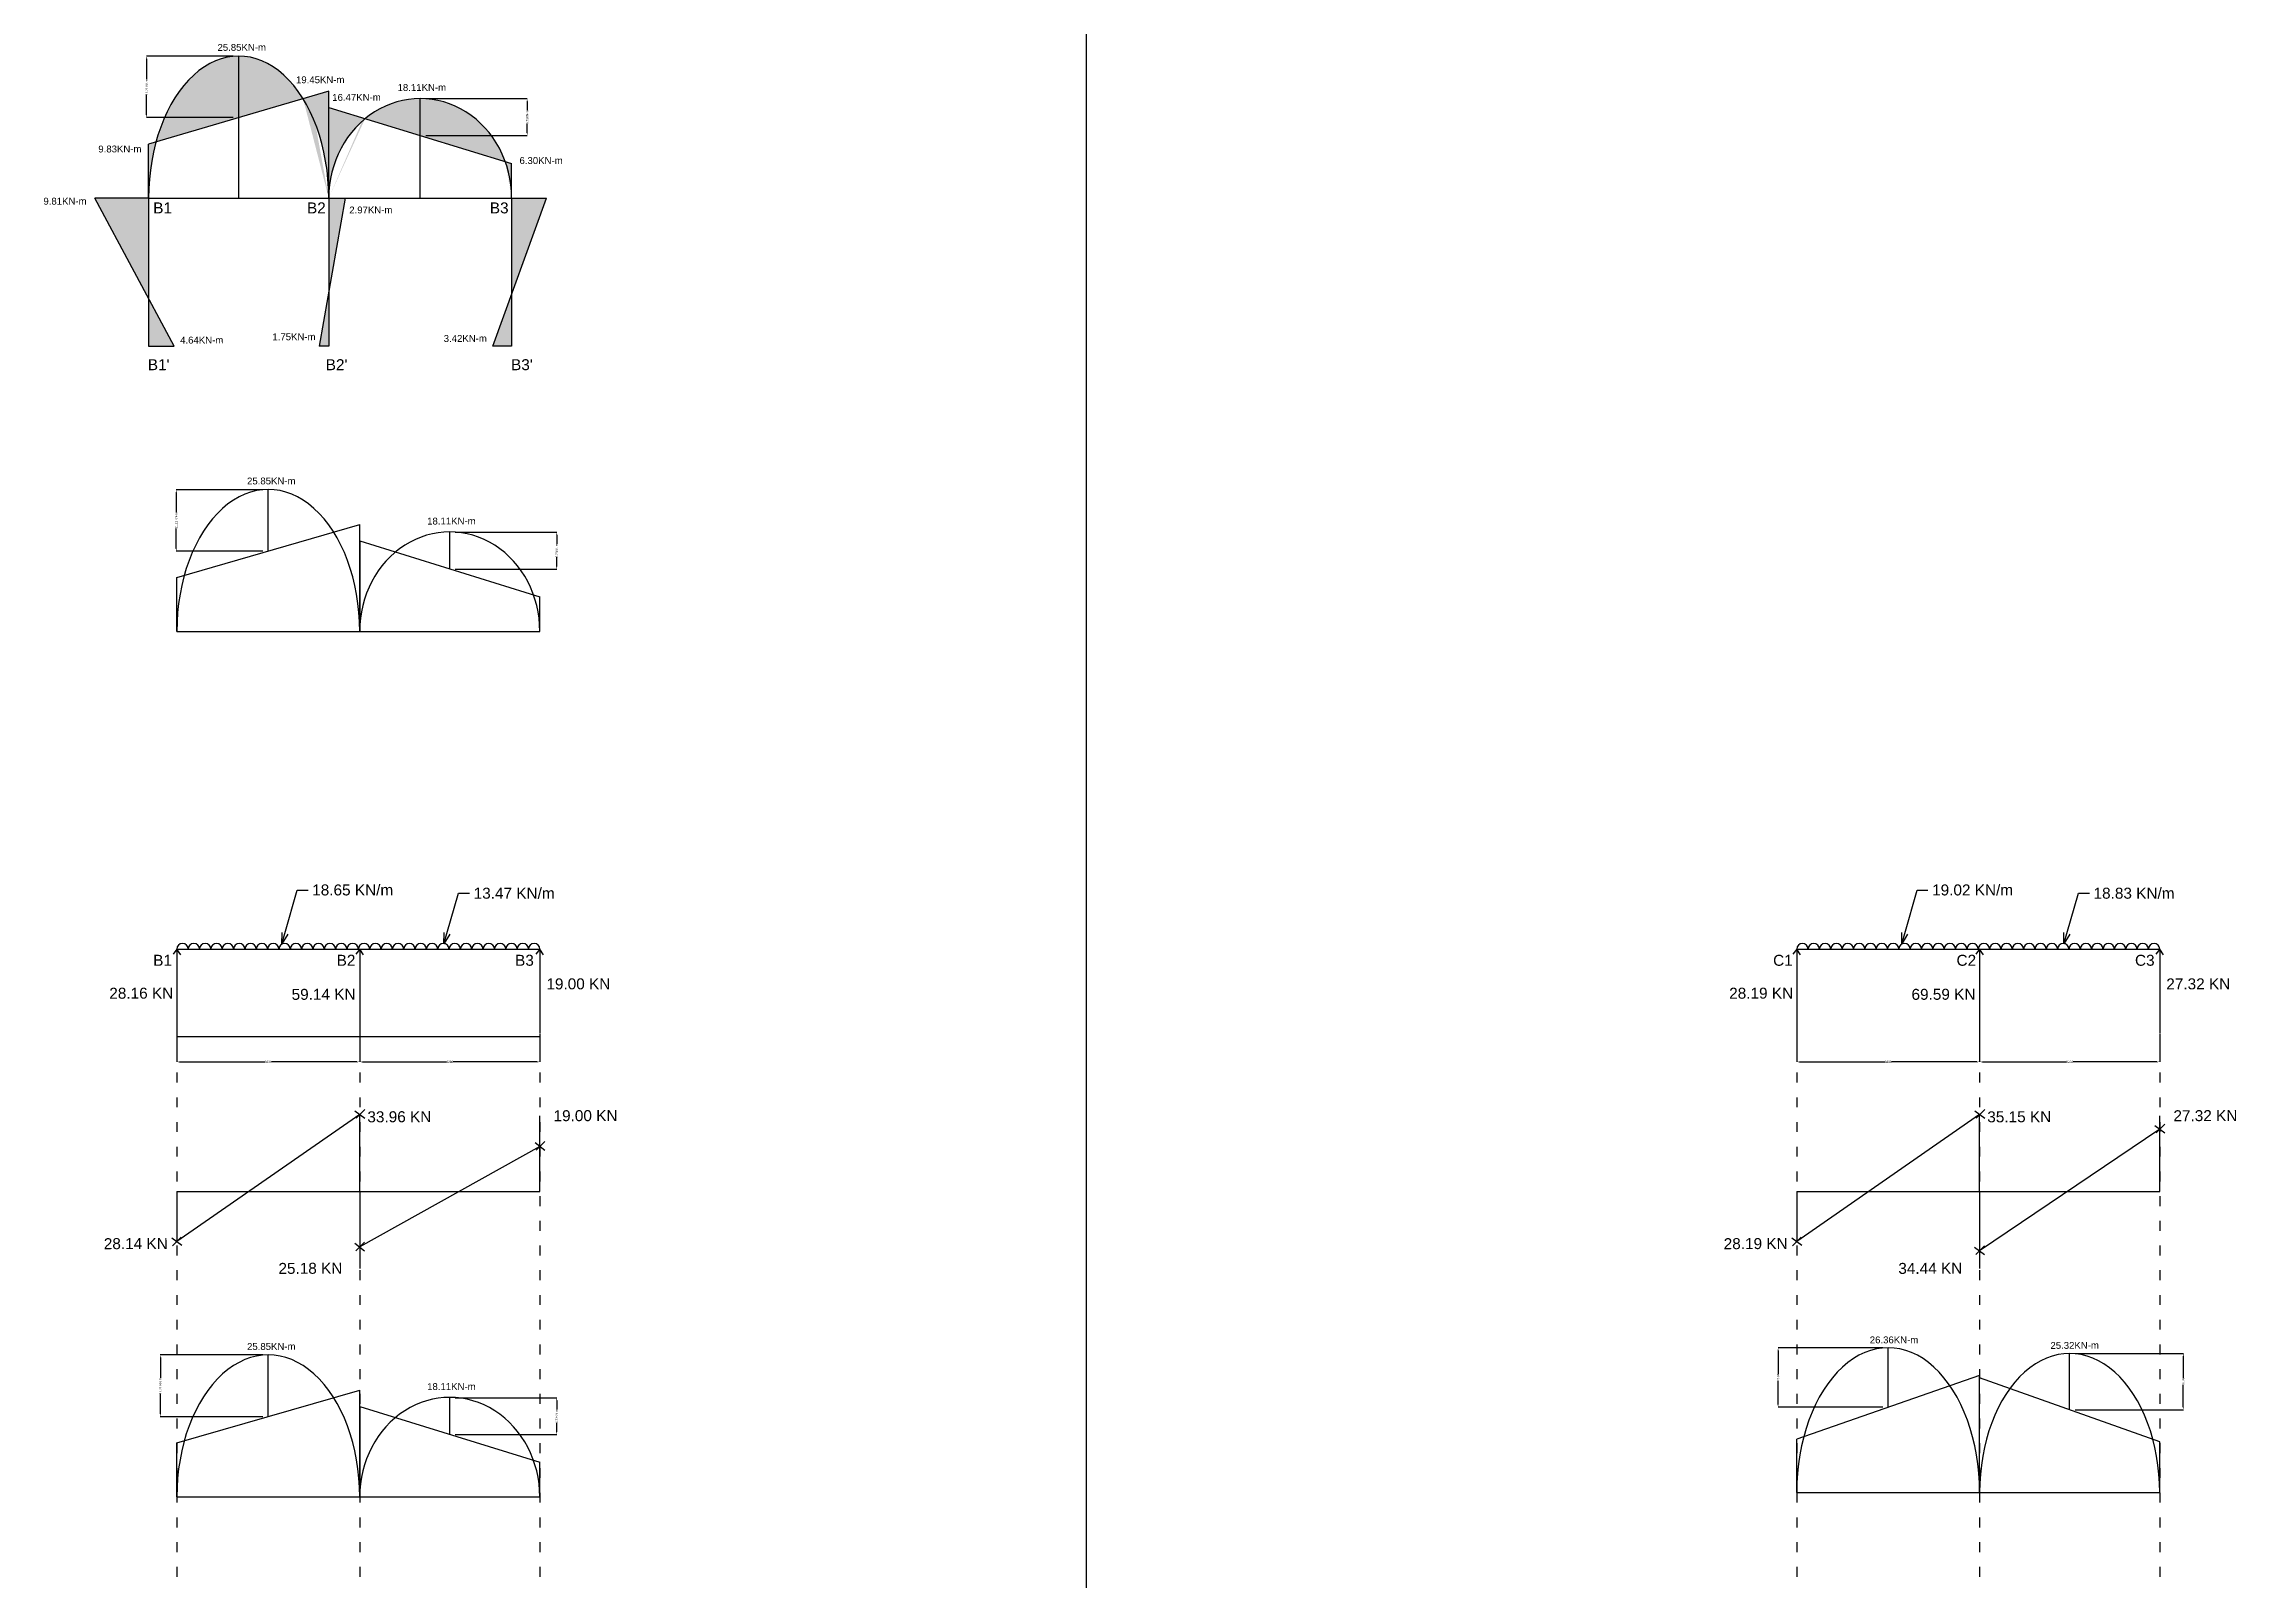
# Model space of a CAD drawing. Header units: millimetres. Extents: x 0 to 1679650, y -107560 to 692040.
# Drawn here: x 163758 to 203682, y 258850 to 286788 of the extents above; entities that cross this region are included whole.
import ezdxf
from ezdxf import colors
from ezdxf.entities.mleader import LeaderData, LeaderLine
from ezdxf.math import Vec2, Vec3

# ---------------------------------------------------------------- set-up
doc = ezdxf.new("R2010")
doc.units = ezdxf.units.MM
doc.linetypes.add('ACAD_ISO03W100', pattern=[30, 12, -18])
doc.styles.get("Standard").update_dxf_attribs({"font": 'arial.ttf'})
doc.dimstyles.new('ISO-25', dxfattribs={"dimtxt": 40, "dimasz": 50, "dimexe": 1.25, "dimexo": 100, "dimtad": 0, "dimdec": 0, "dimtxsty": 'Standard', "dimcen": 2.5, "dimadec": 0, "dimazin": 0, "dimtfac": 1, "dimtdec": 0, "dimtmove": 0, "dimatfit": 3, "dimfxl": 1, "dimarcsym": 0})

msp = doc.modelspace()

# ---------------------------------------------------------------- texts
for s, height, p in [('25.85KN-m', 125, (166920, 286660)), ('19.45KN-m', 125, (168350, 286070)), ('16.47KN-m', 125, (169010, 285750)), ('18.11KN-m', 125, (170200, 285930)), ('9.83KN-m', 125, (164750, 284810)), ('6.30KN-m', 125, (172420, 284600)), ('9.81KN-m', 125, (163750, 283860)), ('B1', 200, (165750, 283700)), ('B2', 200, (168550, 283700)), ('B3', 200, (171880, 283700)), ('2.97KN-m', 125, (169320, 283700)), ('1.75KN-m', 125, (167920, 281390)), ('3.42KN-m', 125, (171040, 281360)), ('4.64KN-m', 125, (166240, 281330)), ("B1'", 200, (165651.7, 280845)), ("B2'", 200, (168891.7, 280845)), ("B3'", 200, (172266.7, 280845)), ('25.85KN-m', 125, (167458.3, 278765)), ('18.11KN-m', 125, (170738.3, 278035)), ('B1', 200, (165750, 270000)), ('B2', 200, (169090, 270000)), ('B3', 200, (172340, 270000)), ('C1', 200, (195250, 270000)), ('C2', 200, (198590, 270000)), ('C3', 200, (201840, 270000)), ('28.16 KN', 200, (164950, 269400)), ('59.14 KN', 200, (168270, 269380)), ('19.00 KN', 200, (172910, 269570)), ('28.19 KN', 200, (194450, 269400)), ('69.59 KN', 200, (197770, 269380)), ('27.32 KN', 200, (202410, 269570)), ('33.96 KN', 200, (169650, 267150)), ('19.00 KN', 200, (173040, 267170)), ('35.15 KN', 200, (199150, 267150)), ('27.32 KN', 200, (202540, 267170)), ('28.14 KN', 200, (164850, 264840)), ('28.19 KN', 200, (194350, 264840)), ('25.18 KN', 200, (168030, 264390)), ('34.44 KN', 200, (197530, 264390)), ('25.85KN-m', 125, (167458.3, 263005)), ('26.36KN-m', 125, (197010, 263125)), ('25.32KN-m', 125, (200300, 263025)), ('18.11KN-m', 125, (170738.3, 262275))]:
    msp.add_text(s, height=height, rotation=0.17556).set_placement(p)

# ---------------------------------------------------------------- blocks, each defined once
blk = doc.blocks.new('_Open30')
at = {"color": 0, "linetype": 'ByBlock', "lineweight": -2}
for p, q in [((-1, 0.27), (0, 0)), ((0, 0), (-1, -0.27)), ((0, 0), (-1, 0))]:
    blk.add_line(p, q, dxfattribs=at)
blk = doc.blocks.new('*D154')
at = {"color": 0, "lineweight": -2, "transparency": 16777216}
for p, q in [((166180, 268855), (166180, 268249)), ((169510, 268855), (169510, 268249)), ((166230, 268250), (167785, 268250)), ((169460, 268250), (167905, 268250))]:
    blk.add_line(p, q, dxfattribs=at)
at = {"color": 0, "transparency": 16777216}
for points in [[(166230, 268258), (166230, 268242), (166180, 268250)], [(169460, 268258), (169460, 268242), (169510, 268250)]]:
    blk.add_solid(points, dxfattribs=at)
at = {"layer": 'Defpoints', "color": 0, "transparency": 16777216}
for p in [(166180, 268955), (169510, 268955), (169510, 268250)]:
    blk.add_point(p, dxfattribs=at)
at = {"color": 0, "transparency": 16777216, "insert": (167845, 268250), "char_height": 40, "attachment_point": 5}
blk.add_mtext('3330', dxfattribs=at)
blk = doc.blocks.new('*D155')
at = {"color": 0, "lineweight": -2, "transparency": 16777216}
for p, q in [((169510, 268855), (169510, 268249)), ((172790, 268760), (172790, 268249)), ((169560, 268250), (171090, 268250)), ((172740, 268250), (171210, 268250))]:
    blk.add_line(p, q, dxfattribs=at)
at = {"color": 0, "transparency": 16777216}
for points in [[(169560, 268258), (169560, 268242), (169510, 268250)], [(172740, 268258), (172740, 268242), (172790, 268250)]]:
    blk.add_solid(points, dxfattribs=at)
at = {"layer": 'Defpoints', "color": 0, "transparency": 16777216}
for p in [(169510, 268955), (172790, 268860), (172790, 268250)]:
    blk.add_point(p, dxfattribs=at)
at = {"color": 0, "transparency": 16777216, "insert": (171150, 268250), "char_height": 40, "attachment_point": 5}
blk.add_mtext('3280', dxfattribs=at)
blk = doc.blocks.new('*D158')
at = {"color": 0, "lineweight": -2, "transparency": 16777216}
for p, q in [((170712, 285791), (172561, 285791)), ((172560, 285741), (172560, 285578)), ((170712, 285119), (172561, 285119)), ((172560, 285169), (172560, 285331))]:
    blk.add_line(p, q, dxfattribs=at)
at = {"color": 0, "transparency": 16777216}
for points in [[(172552, 285741), (172568, 285741), (172560, 285791)], [(172552, 285169), (172568, 285169), (172560, 285119)]]:
    blk.add_solid(points, dxfattribs=at)
at = {"layer": 'Defpoints', "color": 0, "transparency": 16777216}
for p in [(170612, 285791), (170612, 285119), (172560, 285119)]:
    blk.add_point(p, dxfattribs=at)
at = {"color": 0, "transparency": 16777216, "insert": (172560, 285455), "char_height": 40, "width": 187.62, "attachment_point": 5, "rotation": 90}
blk.add_mtext('6.73KN-m', dxfattribs=at)
blk = doc.blocks.new('*D159')
at = {"color": 0, "lineweight": -2, "transparency": 16777216}
for p, q in [((167207, 286565), (165629, 286565)), ((165630, 286515), (165630, 286149)), ((165630, 285494), (165630, 285860)), ((167207, 285444), (165629, 285444))]:
    blk.add_line(p, q, dxfattribs=at)
at = {"color": 0, "transparency": 16777216}
for points in [[(165622, 286515), (165638, 286515), (165630, 286565)], [(165622, 285494), (165638, 285494), (165630, 285444)]]:
    blk.add_solid(points, dxfattribs=at)
at = {"layer": 'Defpoints', "color": 0, "transparency": 16777216}
for p in [(167307, 286565), (165630, 285444), (167307, 285444)]:
    blk.add_point(p, dxfattribs=at)
at = {"color": 0, "transparency": 16777216, "insert": (165630, 286004), "char_height": 40, "attachment_point": 5, "rotation": 90}
blk.add_mtext('11.21 KN-m', dxfattribs=at)
blk = doc.blocks.new('*D160')
at = {"color": 0, "lineweight": -2, "transparency": 16777216}
for p, q in [((171250, 277896), (173100, 277896)), ((173098, 277846), (173098, 277683)), ((171250, 277224), (173100, 277224)), ((173098, 277274), (173098, 277436))]:
    blk.add_line(p, q, dxfattribs=at)
at = {"color": 0, "transparency": 16777216}
for points in [[(173090, 277846), (173107, 277846), (173098, 277896)], [(173090, 277274), (173107, 277274), (173098, 277224)]]:
    blk.add_solid(points, dxfattribs=at)
at = {"layer": 'Defpoints', "color": 0, "transparency": 16777216}
for p in [(171150, 277896), (171150, 277224), (173098, 277224)]:
    blk.add_point(p, dxfattribs=at)
at = {"color": 0, "transparency": 16777216, "insert": (173098, 277560), "char_height": 40, "width": 187.62, "attachment_point": 5, "rotation": 90}
blk.add_mtext('6.73KN-m', dxfattribs=at)
blk = doc.blocks.new('*D161')
at = {"color": 0, "lineweight": -2, "transparency": 16777216}
for p, q in [((167745, 278670), (166167, 278670)), ((166168, 278620), (166168, 278254)), ((166168, 277599), (166168, 277965)), ((167745, 277549), (166167, 277549))]:
    blk.add_line(p, q, dxfattribs=at)
at = {"color": 0, "transparency": 16777216}
for points in [[(166160, 278620), (166177, 278620), (166168, 278670)], [(166160, 277599), (166177, 277599), (166168, 277549)]]:
    blk.add_solid(points, dxfattribs=at)
at = {"layer": 'Defpoints', "color": 0, "transparency": 16777216}
for p in [(167845, 278670), (166168, 277549), (167845, 277549)]:
    blk.add_point(p, dxfattribs=at)
at = {"color": 0, "transparency": 16777216, "insert": (166168, 278110), "char_height": 40, "attachment_point": 5, "rotation": 90}
blk.add_mtext('11.21 KN-m', dxfattribs=at)
blk = doc.blocks.new('*D162')
at = {"color": 0, "lineweight": -2, "transparency": 16777216}
for p, q in [((171250, 262136), (173100, 262136)), ((173098, 262086), (173098, 261923)), ((173098, 261514), (173098, 261676)), ((171250, 261464), (173100, 261464))]:
    blk.add_line(p, q, dxfattribs=at)
at = {"color": 0, "transparency": 16777216}
for points in [[(173090, 262086), (173107, 262086), (173098, 262136)], [(173090, 261514), (173107, 261514), (173098, 261464)]]:
    blk.add_solid(points, dxfattribs=at)
at = {"layer": 'Defpoints', "color": 0, "transparency": 16777216}
for p in [(171150, 262136), (171150, 261464), (173098, 261464)]:
    blk.add_point(p, dxfattribs=at)
at = {"color": 0, "transparency": 16777216, "insert": (173098, 261800), "char_height": 40, "width": 187.62, "attachment_point": 5, "rotation": 90}
blk.add_mtext('6.73KN-m', dxfattribs=at)
blk = doc.blocks.new('*D163')
at = {"color": 0, "lineweight": -2, "transparency": 16777216}
for p, q in [((167745, 262915), (165879, 262915)), ((165880, 262865), (165880, 262497)), ((165880, 261839), (165880, 262208)), ((167745, 261789), (165879, 261789))]:
    blk.add_line(p, q, dxfattribs=at)
at = {"color": 0, "transparency": 16777216}
for points in [[(165872, 262865), (165888, 262865), (165880, 262915)], [(165872, 261839), (165888, 261839), (165880, 261789)]]:
    blk.add_solid(points, dxfattribs=at)
at = {"layer": 'Defpoints', "color": 0, "transparency": 16777216}
for p in [(167845, 262915), (165880, 261789), (167845, 261789)]:
    blk.add_point(p, dxfattribs=at)
at = {"color": 0, "transparency": 16777216, "insert": (165880, 262352), "char_height": 40, "attachment_point": 5, "rotation": 90}
blk.add_mtext('11.21 KN-m', dxfattribs=at)
blk = doc.blocks.new('*D156')
at = {"color": 0, "lineweight": -2, "transparency": 16777216}
for p, q in [((195680, 268855), (195680, 268249)), ((199010, 268855), (199010, 268249)), ((195730, 268250), (197285, 268250)), ((198960, 268250), (197405, 268250))]:
    blk.add_line(p, q, dxfattribs=at)
at = {"color": 0, "transparency": 16777216}
for points in [[(195730, 268258), (195730, 268242), (195680, 268250)], [(198960, 268258), (198960, 268242), (199010, 268250)]]:
    blk.add_solid(points, dxfattribs=at)
at = {"layer": 'Defpoints', "color": 0, "transparency": 16777216}
for p in [(195680, 268955), (199010, 268955), (199010, 268250)]:
    blk.add_point(p, dxfattribs=at)
at = {"color": 0, "transparency": 16777216, "insert": (197345, 268250), "char_height": 40, "attachment_point": 5}
blk.add_mtext('3330', dxfattribs=at)
blk = doc.blocks.new('*D157')
at = {"color": 0, "lineweight": -2, "transparency": 16777216}
for p, q in [((199010, 268855), (199010, 268249)), ((202290, 268760), (202290, 268249)), ((199060, 268250), (200590, 268250)), ((202240, 268250), (200710, 268250))]:
    blk.add_line(p, q, dxfattribs=at)
at = {"color": 0, "transparency": 16777216}
for points in [[(199060, 268258), (199060, 268242), (199010, 268250)], [(202240, 268258), (202240, 268242), (202290, 268250)]]:
    blk.add_solid(points, dxfattribs=at)
at = {"layer": 'Defpoints', "color": 0, "transparency": 16777216}
for p in [(199010, 268955), (202290, 268860), (202290, 268250)]:
    blk.add_point(p, dxfattribs=at)
at = {"color": 0, "transparency": 16777216, "insert": (200650, 268250), "char_height": 40, "attachment_point": 5}
blk.add_mtext('3280', dxfattribs=at)
blk = doc.blocks.new('*D164')
at = {"color": 0, "lineweight": -2, "transparency": 16777216}
for p, q in [((200750, 262942), (202721, 262942)), ((202720, 262892), (202720, 262495)), ((202720, 261966), (202720, 262363)), ((200750, 261916), (202721, 261916))]:
    blk.add_line(p, q, dxfattribs=at)
at = {"color": 0, "transparency": 16777216}
for points in [[(202712, 262892), (202728, 262892), (202720, 262942)], [(202712, 261966), (202728, 261966), (202720, 261916)]]:
    blk.add_solid(points, dxfattribs=at)
at = {"layer": 'Defpoints', "color": 0, "transparency": 16777216}
for p in [(200650, 262942), (200650, 261916), (202720, 261916)]:
    blk.add_point(p, dxfattribs=at)
at = {"color": 0, "transparency": 16777216, "insert": (202720, 262429), "char_height": 40, "attachment_point": 5, "rotation": 90}
blk.add_mtext('10.26', dxfattribs=at)
blk = doc.blocks.new('*D165')
at = {"color": 0, "lineweight": -2, "transparency": 16777216}
for p, q in [((197245, 263046), (195339, 263046)), ((195340, 262996), (195340, 262570)), ((195340, 262012), (195340, 262438)), ((197245, 261962), (195339, 261962))]:
    blk.add_line(p, q, dxfattribs=at)
at = {"color": 0, "transparency": 16777216}
for points in [[(195332, 262996), (195348, 262996), (195340, 263046)], [(195332, 262012), (195348, 262012), (195340, 261962)]]:
    blk.add_solid(points, dxfattribs=at)
at = {"layer": 'Defpoints', "color": 0, "transparency": 16777216}
for p in [(197345, 263046), (195340, 261962), (197345, 261962)]:
    blk.add_point(p, dxfattribs=at)
at = {"color": 0, "transparency": 16777216, "insert": (195340, 262504), "char_height": 40, "attachment_point": 5, "rotation": 90}
blk.add_mtext('10.84', dxfattribs=at)

# ---------------------------------------------------------------- dimensions: what is measured, and where the dimension line sits
for base, p1, p2, text, picture, middle in [((165630, 285444), (167306.7, 286565), (167306.7, 285444), '11.21 KN-m', '*D159', (165630, 286004.5)), ((166168.3, 277549), (167845, 278670), (167845, 277549), '11.21 KN-m', '*D161', (166168.3, 278109.5)), ((195340, 261962), (197345, 263046), (197345, 261962), '10.84', '*D165', (195340, 262504)), ((202720, 261916), (200650, 262942), (200650, 261916), '10.26', '*D164', (202720, 262429))]:
    dim = msp.add_linear_dim(base=base, p1=p1, p2=p2, angle=90, text=text, dimstyle='ISO-25')
    dim.commit()
    dim.dimension.update_dxf_attribs({"geometry": picture, "text_midpoint": middle})
for p1, p2, picture, middle in [((170611.7, 285791), (170611.7, 285118.5), '*D158', (172560, 285454.8)), ((171150, 277896), (171150, 277223.5), '*D160', (173098.3, 277559.8)), ((171150, 262136), (171150, 261463.5), '*D162', (173098.3, 261799.8))]:
    dim = msp.add_aligned_dim(p1=p1, p2=p2, distance=1948.3, text='6.73KN-m', dimstyle='ISO-25')
    dim.commit()
    dim.dimension.update_dxf_attribs({"geometry": picture, "text_midpoint": middle})
for base, p1, p2, picture, middle in [((169510, 268250), (166180, 268955), (169510, 268955), '*D154', (167845, 268250)), ((199010, 268250), (195680, 268955), (199010, 268955), '*D156', (197345, 268250))]:
    dim = msp.add_linear_dim(base=base, p1=p1, p2=p2, dimstyle='ISO-25')
    dim.commit()
    dim.dimension.update_dxf_attribs({"geometry": picture, "text_midpoint": middle})
for base, p1, p2, picture, middle in [((172790, 268250), (169510, 268955), (172790, 268860), '*D155', (171150, 268250)), ((202290, 268250), (199010, 268955), (202290, 268860), '*D157', (200650, 268250))]:
    dim = msp.add_linear_dim(base=base, p1=p1, p2=p2, dimstyle='ISO-25', override={"dimtmove": 1})
    dim.commit()
    dim.dimension.update_dxf_attribs({"geometry": picture, "text_midpoint": middle})
dim = msp.add_linear_dim(base=(165880, 261789), p1=(167845, 262915), p2=(167845, 261789), angle=90, text='11.21 KN-m', dimstyle='ISO-25')
dim.commit()
dim.dimension.update_dxf_attribs({"geometry": '*D163', "text_midpoint": (165880, 262352.5), "dimtype": 160})

# ---------------------------------------------------------------- hatches: boundary and pattern name
at = {"true_color": 0xf27172}
h = msp.add_hatch(color=11, dxfattribs=at)
h.dxf.hatch_style = 1
h.paths.add_polyline_path([(165666.7, 283980), (164685.7, 283980), (165666.7, 282147)])
h.paths.add_polyline_path([(165666.7, 282147), (165666.7, 281280), (166130.7, 281280)])
edge = h.paths.add_edge_path()
edge.add_line((167306.7, 285444), (167306.7, 286565))
edge.add_ellipse((167306.7, 283980), major_axis=(0, -2585), ratio=0.6344294, start_angle=180, end_angle=246.70676)
edge.add_line((165800.3, 285002.2), (167306.7, 285444))
edge = h.paths.add_edge_path()
edge.add_line((165800.3, 285002.2), (165666.7, 284963))
edge.add_line((165666.7, 284963), (165666.7, 283980))
edge.add_ellipse((167306.7, 283980), major_axis=(0, -2585), ratio=0.6344294, start_angle=246.70676, end_angle=270, ccw=False)
h.paths.add_polyline_path([(168316.8, 286016.4), (168137, 286209.2), (167942.5, 286362.8), (167736.9, 286474.5), (167523.7, 286542.3), (167306.7, 286565), (167306.7, 285444), (168478.9, 285787.8)])
edge = h.paths.add_edge_path()
edge.add_line((168946.7, 285925), (168478.9, 285787.8))
edge.add_ellipse((167306.7, 283980), major_axis=(0, -2585), ratio=0.6344294, start_angle=90, end_angle=134.37459, ccw=False)
edge.add_line((168946.7, 283980), (168946.7, 285627))
edge.add_line((168946.7, 285627), (168946.7, 285925))
edge = h.paths.add_edge_path()
edge.add_ellipse((170611.7, 283980), major_axis=(0, -1811), ratio=0.9193816, start_angle=577.06914, end_angle=630, ccw=False)
edge.add_line((169608, 285425), (168946.7, 285627))
edge.add_line((168946.7, 285627), (168946.7, 283980))
h.paths.add_polyline_path([(170611.7, 285791), (170396.8, 285775.9), (170185.6, 285730.7), (169981.4, 285656.3), (169787.9, 285553.8), (169608, 285425), (170611.7, 285118.5)])
h.paths.add_polyline_path([(171548, 285477.5), (171332.8, 285612.3), (171101.5, 285710.9), (170859.3, 285770.9), (170611.7, 285791), (170611.7, 285118.5), (172160.1, 284645.6), (172051.9, 284888.7), (171911.6, 285111.6), (171742.4, 285309.4)])
edge = h.paths.add_edge_path()
edge.add_line((172276.7, 284610), (172160.1, 284645.6))
edge.add_ellipse((170611.7, 283980), major_axis=(0, -1811), ratio=0.9193816, start_angle=450, end_angle=471.56307, ccw=False)
edge.add_line((172276.7, 283980), (172276.7, 284610))
h.paths.add_polyline_path([(172908.7, 283980), (172276.7, 283980), (172276.7, 282228)])
h.paths.add_polyline_path([(172276.7, 282228), (171934.7, 281280), (172276.7, 281280)])
h.paths.add_polyline_path([(169243.7, 283980), (168946.7, 283980), (168946.7, 282281.1)])
h.paths.add_polyline_path([(168946.7, 282281.1), (168771.7, 281280), (168946.7, 281280)])

# ---------------------------------------------------------------- linework, layer by layer
for p, q in [((182740, 306180), (182740, 198350)), ((167306.7, 283980), (167306.7, 286565)), ((168946.7, 285925), (165666.7, 284963)), ((168946.7, 283980), (168946.7, 285925)), ((168946.7, 285627), (172276.7, 284610)), ((170611.7, 283980), (170611.7, 285791)), ((165666.7, 283980), (165666.7, 284963)), ((172276.7, 283980), (172276.7, 284610)), ((165666.7, 283980), (164685.7, 283980)), ((166130.7, 281280), (164685.7, 283980)), ((165666.7, 283980), (165666.7, 281280)), ((165666.7, 283980), (172276.7, 283980)), ((169243.7, 283980), (168771.7, 281280)), ((168946.7, 283980), (168946.7, 281280)), ((168946.7, 283980), (169243.7, 283980)), ((171934.7, 281280), (172908.7, 283980)), ((172276.7, 283980), (172276.7, 281280)), ((172276.7, 283980), (172908.7, 283980)), ((165666.7, 281280), (166130.7, 281280)), ((168946.7, 281280), (168771.7, 281280)), ((172276.7, 281280), (171934.7, 281280)), ((167845, 277549), (167845, 278675)), ((166180, 277073), (169510, 278035)), ((169510, 276090), (169510, 278035)), ((171150, 277228.5), (171150, 277901)), ((169510, 277737), (172790, 276720)), ((169510, 277737), (169510, 276090)), ((166180, 276090), (166180, 277073)), ((166180, 276090), (166180, 277063)), ((172790, 276090), (172790, 276720)), ((166180, 276090), (169510, 276090)), ((169510, 276090), (172790, 276090)), ((169510, 276090), (172790, 276090)), ((166180, 270305), (166180, 268955)), ((166180, 270305), (172790, 270305)), ((169510, 270305), (169510, 268955)), ((172790, 270305), (172790, 268955)), ((195680, 270305), (195680, 268955)), ((195680, 270305), (202290, 270305)), ((199010, 270305), (199010, 268955)), ((202290, 270305), (202290, 268955)), ((166180, 268710), (169510, 268710)), ((169510, 268710), (172790, 268710)), ((169510, 267290), (166180, 264980)), ((169422.2, 267359.7), (169602.2, 267224.7)), ((169444.7, 267224.7), (169602.2, 267382.2)), ((169510, 265890), (169510, 267290)), ((172790, 265890), (172790, 267270)), ((199010, 267290), (195680, 264980)), ((198922.2, 267359.7), (199102.2, 267224.7)), ((198944.7, 267224.7), (199102.2, 267382.2)), ((199010, 265890), (199010, 267290)), ((202203.4, 267094.9), (202383.4, 266959.9)), ((202225.9, 266959.9), (202383.4, 267117.4)), ((202290, 265890), (202290, 267270)), ((172790, 266710), (169510, 264880)), ((172703.4, 266780.9), (172883.4, 266645.9)), ((172725.9, 266645.9), (172883.4, 266803.4)), ((202290, 267024), (199010, 264810)), ((166180, 265890), (172790, 265890)), ((166180, 265890), (166180, 264980)), ((169510, 265890), (169510, 264490)), ((195680, 265890), (202290, 265890)), ((195680, 265890), (195680, 264980)), ((199010, 265890), (199010, 264490)), ((166090, 265047.5), (166270, 264912.5)), ((166101.2, 264901.2), (166258.8, 265058.8)), ((169419.7, 264947.7), (169599.7, 264812.7)), ((169442.2, 264812.7), (169599.7, 264970.2)), ((195590, 265047.5), (195770, 264912.5)), ((195601.2, 264901.2), (195758.8, 265058.8)), ((198919.7, 264877.7), (199099.7, 264742.7)), ((198942.2, 264742.7), (199099.7, 264900.2)), ((167845, 261789), (167845, 262915)), ((197345, 261962), (197345, 263046)), ((200650, 261916), (200650, 262942)), ((199010, 262541), (195680, 261383)), ((199010, 260410), (199010, 262541)), ((202290, 261332), (199010, 262500)), ((166180, 261313), (169510, 262275)), ((169510, 260330), (169510, 262275)), ((169510, 261977), (172790, 260960)), ((169510, 261977), (169510, 260330)), ((171150, 261468.5), (171150, 262141)), ((166180, 260330), (166180, 261313)), ((166180, 260330), (166180, 261303)), ((195680, 260410), (195680, 261383)), ((202290, 260410), (202290, 261332)), ((172790, 260330), (172790, 260960)), ((166180, 260330), (169510, 260330)), ((169510, 260330), (172790, 260330)), ((169510, 260330), (172790, 260330)), ((195680, 260410), (202290, 260410))]:
    msp.add_line(p, q)
at = {"linetype": 'ACAD_ISO03W100', "ltscale": 15}
for p, q in [((166180, 268955), (166180, 258850)), ((169510, 268955), (169510, 258850)), ((172790, 268955), (172790, 258850)), ((195680, 268955), (195680, 258850)), ((199010, 268955), (199010, 258850)), ((202290, 268955), (202290, 258850))]:
    msp.add_line(p, q, dxfattribs=at)
for points in [[(166250, 270200), (166180, 270305), (166110, 270210)], [(169580, 270200), (169510, 270305), (169440, 270210)], [(172860, 270200), (172790, 270305), (172720, 270210)], [(195750, 270200), (195680, 270305), (195610, 270210)], [(199080, 270200), (199010, 270305), (198940, 270210)], [(202360, 270200), (202290, 270305), (202220, 270210)]]:
    msp.add_lwpolyline(points)
for centre in [(166283.3, 270305), (166489.8, 270305), (166696.4, 270305), (166903, 270305), (167109.5, 270305), (167316.1, 270305), (167522.7, 270305), (167729.2, 270305), (167935.8, 270305), (168142.3, 270305), (168348.9, 270305), (168555.5, 270305), (168762, 270305), (168968.6, 270305), (169175.2, 270305), (169381.7, 270305), (169588.3, 270305), (169794.8, 270305), (170001.4, 270305), (170208, 270305), (170414.5, 270305), (170621.1, 270305), (170827.7, 270305), (171034.2, 270305), (171240.8, 270305), (171447.3, 270305), (171653.9, 270305), (171860.5, 270305), (172067, 270305), (172273.6, 270305), (172480.2, 270305), (172686.7, 270305), (195783.3, 270305), (195989.8, 270305), (196196.4, 270305), (196403, 270305), (196609.5, 270305), (196816.1, 270305), (197022.7, 270305), (197229.2, 270305), (197435.8, 270305), (197642.3, 270305), (197848.9, 270305), (198055.5, 270305), (198262, 270305), (198468.6, 270305), (198675.2, 270305), (198881.7, 270305), (199088.3, 270305), (199294.8, 270305), (199501.4, 270305), (199708, 270305), (199914.5, 270305), (200121.1, 270305), (200327.7, 270305), (200534.2, 270305), (200740.8, 270305), (200947.3, 270305), (201153.9, 270305), (201360.5, 270305), (201567, 270305), (201773.6, 270305), (201980.2, 270305), (202186.7, 270305)]:
    msp.add_arc(centre, 103.3, 0, 180)
for centre, major_axis, ratio, start_param, end_param in [((167306.7, 283980), (0, -2585), 0.6344294, 1.5707963, 4.712389), ((170611.7, 283980), (0, -1811), 0.9193816, 7.8539816, 10.9955743), ((167845, 276090), (0, -2585), 0.6441006, 1.5707963, 4.712389), ((171150, 276090), (0, -1811), 0.905577, 1.5707963, 4.712389), ((167845, 260330), (0, -2585), 0.6441006, 1.5707963, 4.712389), ((197345, 260410), (0, -2636), 0.6316388, 1.5707963, 4.712389), ((200650, 260410), (0, -2532), 0.6477093, 1.5707963, 4.712389), ((171150, 260330), (0, -1811), 0.905577, 1.5707963, 4.712389)]:
    msp.add_ellipse(centre, major_axis=major_axis, ratio=ratio, start_param=start_param, end_param=end_param)

msp.set_redraw_order([(e.dxf.handle, doc.entitydb.next_handle()) for e in msp.query("TEXT MTEXT ATTDEF DIMENSION ARC_DIMENSION")])  # texts and dimensions are drawn at this point

# ---------------------------------------------------------------- leaders
ml = msp.add_multileader_mtext('Standard')
ml.set_content('18.65 KN/m', color=256)
ml.set_leader_properties()
ml.set_arrow_properties(name='OPEN30')
ml.build(insert=Vec2(0, 0))
ml.multileader.update_dxf_attribs({"text_right_attachment_type": 2, "dogleg_length": 200, "arrow_head_size": 200})
ctx = ml.context
ctx.base_point, ctx.char_height, ctx.arrow_head_size, ctx.landing_gap_size, ctx.plane_origin = Vec3(168570, 271380), 200, 200, 75, Vec3(168092.8, 270397.2)
ctx.right_attachment = 2
notes = []
notes.append((ctx, [(0, (1, 1, 0), (168370, 271380), (1, 0), 200, [(0, [(168092.8, 270397.2)], 0, [])])]))
ctx.mtext.insert, ctx.mtext.line_spacing_factor, ctx.mtext.flow_direction = Vec3(168645, 271481.7), 1.2, 5
ml = msp.add_multileader_mtext('Standard')
ml.set_content('19.02 KN/m', color=256)
ml.set_leader_properties()
ml.set_arrow_properties(name='OPEN30')
ml.build(insert=Vec2(0, 0))
ml.multileader.update_dxf_attribs({"text_right_attachment_type": 2, "dogleg_length": 200, "arrow_head_size": 200})
ctx = ml.context
ctx.base_point, ctx.char_height, ctx.arrow_head_size, ctx.landing_gap_size, ctx.plane_origin = Vec3(198070, 271380), 200, 200, 75, Vec3(197592.8, 270397.2)
ctx.right_attachment = 2
notes.append((ctx, [(0, (1, 1, 0), (197870, 271380), (1, 0), 200, [(0, [(197592.8, 270397.2)], 0, [])])]))
ctx.mtext.insert, ctx.mtext.line_spacing_factor, ctx.mtext.flow_direction = Vec3(198145, 271481.7), 1.2, 5
ml = msp.add_multileader_mtext('Standard')
ml.set_content('13.47 KN/m', color=256)
ml.set_leader_properties()
ml.set_arrow_properties(name='OPEN30')
ml.build(insert=Vec2(0, 0))
ml.multileader.update_dxf_attribs({"text_right_attachment_type": 2, "dogleg_length": 200, "arrow_head_size": 200})
ctx = ml.context
ctx.base_point, ctx.char_height, ctx.arrow_head_size, ctx.landing_gap_size, ctx.plane_origin = Vec3(171510, 271320), 200, 200, 75, Vec3(171042.8, 270397.2)
ctx.right_attachment = 2
notes.append((ctx, [(0, (1, 1, 0), (171310, 271320), (1, 0), 200, [(0, [(171042.8, 270397.2)], 0, [])])]))
ctx.mtext.insert, ctx.mtext.line_spacing_factor, ctx.mtext.flow_direction = Vec3(171585, 271421.8), 1.2, 5
ml = msp.add_multileader_mtext('Standard')
ml.set_content('18.83 KN/m', color=256)
ml.set_leader_properties()
ml.set_arrow_properties(name='OPEN30')
ml.build(insert=Vec2(0, 0))
ml.multileader.update_dxf_attribs({"text_right_attachment_type": 2, "dogleg_length": 200, "arrow_head_size": 200})
ctx = ml.context
ctx.base_point, ctx.char_height, ctx.arrow_head_size, ctx.landing_gap_size, ctx.plane_origin = Vec3(201010, 271320), 200, 200, 75, Vec3(200542.8, 270397.2)
ctx.right_attachment = 2
notes.append((ctx, [(0, (1, 1, 0), (200810, 271320), (1, 0), 200, [(0, [(200542.8, 270397.2)], 0, [])])]))
ctx.mtext.insert, ctx.mtext.line_spacing_factor, ctx.mtext.flow_direction = Vec3(201085, 271421.8), 1.2, 5
for ctx, leaders in notes:
    for number, flags, end, landing, length, lines in leaders:
        leader = LeaderData()
        leader.index, (leader.has_last_leader_line, leader.has_dogleg_vector, leader.attachment_direction) = number, flags
        leader.last_leader_point, leader.dogleg_vector, leader.dogleg_length = Vec3(end), Vec3(landing), length
        for number, points, colour, breaks in lines:
            line = LeaderLine()
            line.index, line.vertices, line.color, line.breaks = number, Vec3.list(points), colors.encode_raw_color(colour), breaks
            leader.lines.append(line)
        ctx.leaders.append(leader)

doc.saveas('drawing.dxf')
